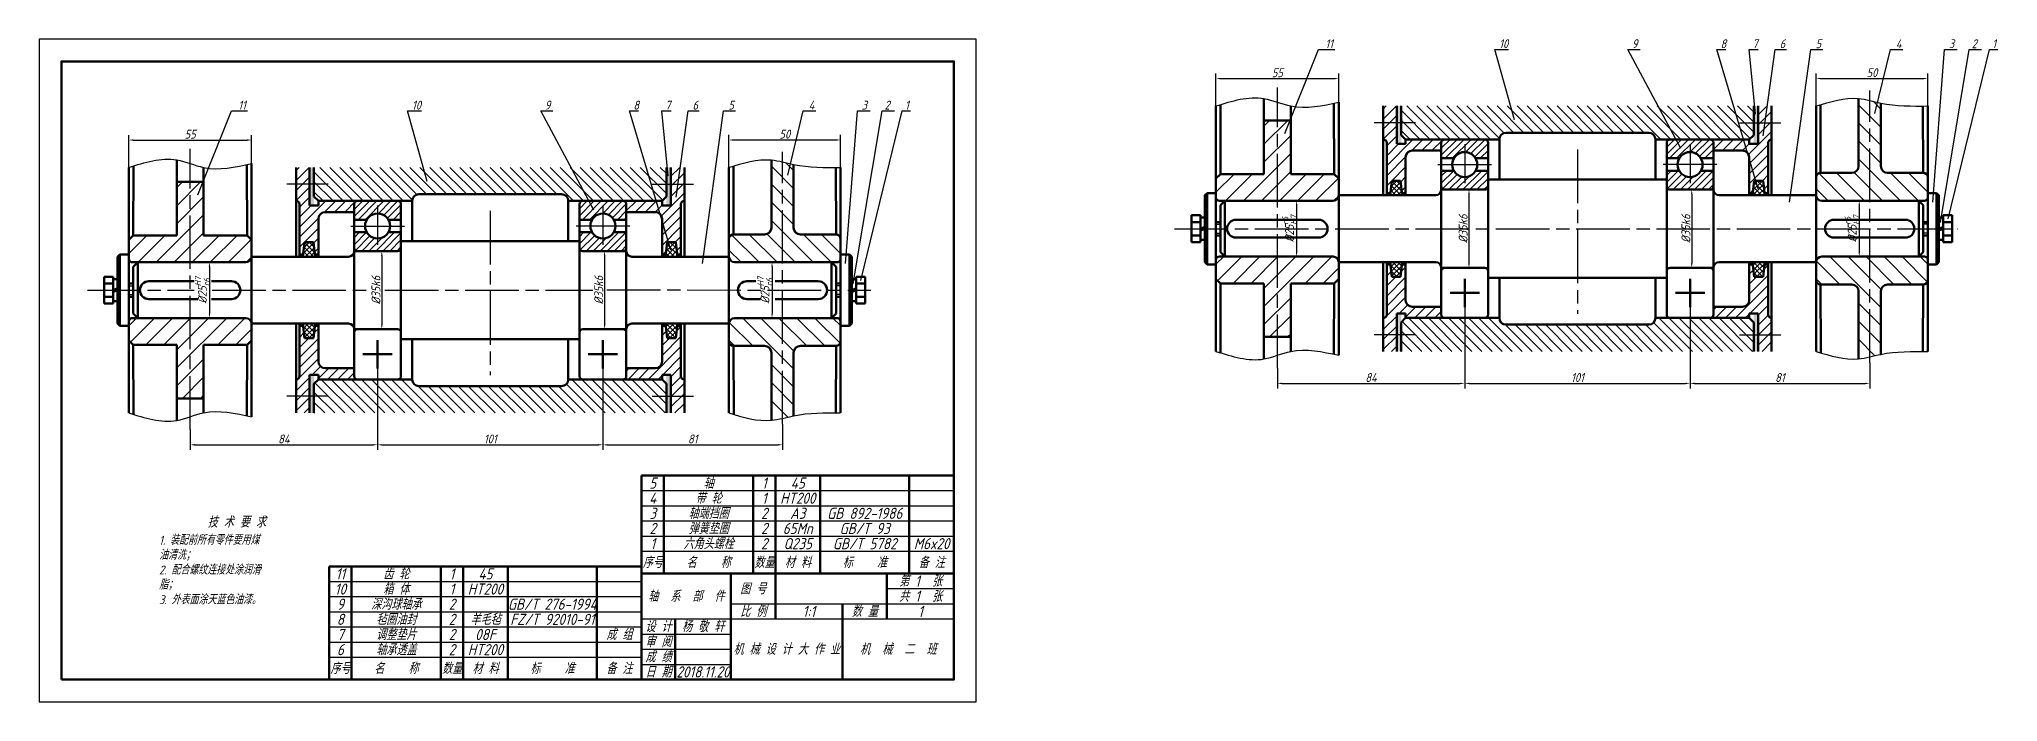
# Model space of a CAD drawing. Header units: millimetres. Extents: x 0 to 878, y 0 to 297.
import ezdxf

# ---------------------------------------------------------------- set-up
doc = ezdxf.new("R2010")
doc.units = ezdxf.units.MM
doc.linetypes.add('ACAD_ISO08W100', pattern=[36, 24, -3, 6, -3])
doc.layers.get('0').update_dxf_attribs({"lineweight": 25})
for name, color, linetype, lineweight in [('剖面线', 3, 'Continuous', 25), ('标注', 5, 'Continuous', 25), ('粗线', 7, 'Continuous', 50), ('细点画线', 1, 'ACAD_ISO08W100', 25)]:
    doc.layers.add(name, color=color, linetype=linetype, lineweight=lineweight)
doc.styles.add('GB', font='gbeitc.shx', dxfattribs={"height": 4, "bigfont": 'gbcbig.shx'})
doc.styles.add('表格', font='gbeitc.shx', dxfattribs={"height": 5, "bigfont": 'gbcbig.shx'})
doc.dimstyles.new('GB', dxfattribs={"dimtxt": 4, "dimasz": 2, "dimexe": 2.25, "dimexo": 0, "dimtad": 1, "dimdec": 0, "dimzin": 0, "dimdsep": 46, "dimtxsty": 'GB', "dimcen": 0.09, "dimadec": 0, "dimazin": 0, "dimtfac": 1, "dimtdec": 0, "dimtmove": 0, "dimatfit": 3, "dimfxl": 1, "dimtolj": 1, "dimtzin": 0, "dimarcsym": 0})
doc.dimstyles.new('GB$0', dxfattribs={"dimtxt": 4, "dimasz": 2, "dimexe": 2.25, "dimexo": 0, "dimtad": 1, "dimdec": 0, "dimzin": 0, "dimdsep": 46, "dimtxsty": 'GB', "dimcen": 0.09, "dimadec": 0, "dimazin": 0, "dimtfac": 1, "dimtdec": 0, "dimtmove": 0, "dimatfit": 3, "dimfxl": 1, "dimtolj": 1, "dimtzin": 0, "dimarcsym": 0})
pattern_1 = [(45, (-487.2824, -27.532), (-4.041115, 4.041115), [])]
pattern_2 = [(45, (-487.2824, -27.532), (-2.245064, 2.245064), [])]
pattern_3 = [(135, (-487.2824, -27.532), (-2.245064, -2.245064), [])]

msp = doc.modelspace()

# ---------------------------------------------------------------- texts
at = {"char_height": 4, "attachment_point": 7, "style": 'GB'}
for s, insert in [('\\A1;11', (576.49, 292.96)), ('\\A1;10', (654.37, 292.96)), ('\\A1;9', (713.9, 292.96)), ('\\A1;8', (753.61, 292.96)), ('\\A1;7', (767.87, 292.96)), ('\\A1;6', (780.11, 292.96)), ('\\A1;5', (796.19, 292.96)), ('\\A1;4', (832.18, 292.96)), ('\\A1;3', (855.94, 292.96)), ('\\A1;2', (866.17, 292.96)), ('\\A1;1', (875.36, 292.96)), ('\\A1;11', (89.21, 265.43)), ('\\A1;10', (167.09, 265.43)), ('\\A1;9', (226.62, 265.43)), ('\\A1;8', (266.32, 265.43)), ('\\A1;7', (280.59, 265.43)), ('\\A1;6', (292.82, 265.43)), ('\\A1;5', (308.9, 265.43)), ('\\A1;4', (344.9, 265.43)), ('\\A1;3', (368.66, 265.43)), ('\\A1;2', (378.89, 265.43)), ('\\A1;1', (388.08, 265.43))]:
    msp.add_mtext(s, dxfattribs=dict(at, insert=insert))
at = {"insert": (53.75, 83.11), "char_height": 4, "attachment_point": 1, "style": 'GB'}
msp.add_mtext_dynamic_manual_height_columns('          {\\H1.25x;技 术 要 求\\P\\H0.04x;\\P}1. 装配前所有零件要用煤油清洗；\\P2. 配合螺纹连接处涂润滑脂；\\P3. 外表面涂天蓝色油漆。', width=45.7763, gutter_width=20, heights=[0], dxfattribs=at)

# ---------------------------------------------------------------- blocks, each defined once
blk = doc.blocks.new('*T72')
at = {"color": 0, "linetype": 'ByBlock', "lineweight": -2, "transparency": 16777216}
for p, q in [((0, 0), (140, 0)), ((0, 0), (0, -47.51)), ((40, 0), (40, -47.51)), ((60, 0), (60, -20.36)), ((110, 0), (110, -20.36)), ((140, 0), (140, -47.51)), ((110, -6.79), (140, -6.79)), ((40, -13.57), (140, -13.57)), ((90, -13.57), (90, -47.51)), ((0, -20.36), (140, -20.36)), ((15, -20.36), (15, -47.51)), ((0, -27.15), (40, -27.15)), ((0, -33.93), (40, -33.93)), ((0, -40.72), (40, -40.72)), ((0, -47.51), (140, -47.51))]:
    blk.add_line(p, q, dxfattribs=at)
at = {"color": 0, "transparency": 16777216, "char_height": 5, "attachment_point": 5, "style": '表格'}
for s, insert, width in [('轴  系  部  件', (20, -10.18), 39.88), ('图 号', (50, -6.79), 19.88), ('共 1  张', (125, -10.18), 29.88), ('第 1  张', (125, -3.39), 29.88), ('比 例', (50, -16.97), 19.88), ('1:1', (75, -16.97), 29.88), ('数 量', (100, -16.97), 19.88), ('1', (125, -16.97), 29.88), ('设 计', (7.5, -23.75), 14.88), ('杨 敬 轩', (27.5, -23.75), 24.88), ('成 绩', (7.5, -37.33), 14.88), ('审 阅', (7.5, -30.54), 14.88), ('机 械 设 计 大 作 业', (65, -33.93), 49.88), ('机  械  二  班', (115, -33.93), 49.88), ('日 期', (7.5, -44.11), 14.88), ('2018.11.20', (27.5, -44.11), 24.88)]:
    blk.add_mtext(s, dxfattribs=dict(at, insert=insert, width=width))
blk = doc.blocks.new('*T73')
at = {"color": 0, "linetype": 'ByBlock', "lineweight": -2, "transparency": 16777216}
for p, q in [((0, 43.93), (140, 43.93)), ((0, 0), (0, 43.93)), ((10, 0), (10, 43.93)), ((50, 0), (50, 43.93)), ((60, 0), (60, 43.93)), ((80, 0), (80, 43.93)), ((120, 0), (120, 43.93)), ((140, 0), (140, 43.93)), ((0, 37.15), (140, 37.15)), ((0, 30.36), (140, 30.36)), ((0, 23.57), (140, 23.57)), ((0, 16.79), (140, 16.79)), ((0, 10), (140, 10)), ((0, 0), (140, 0))]:
    blk.add_line(p, q, dxfattribs=at)
at = {"color": 0, "transparency": 16777216, "char_height": 5, "attachment_point": 5, "style": '表格'}
for s, insert, width in [('5', (5, 40.54), 9.88), ('4', (5, 33.75), 9.88), ('带 轮', (30, 33.75), 39.88), ('轴', (30, 40.54), 39.88), ('1', (55, 40.54), 9.88), ('1', (55, 33.75), 9.88), ('HT200', (70, 33.75), 19.88), ('45', (70, 40.54), 19.88), ('3', (5, 26.97), 9.88), ('轴端挡圈', (30, 26.97), 39.88), ('2', (55, 26.97), 9.88), ('A3', (70, 26.97), 19.88), ('GB 892-1986', (100, 26.97), 39.88), ('2', (5, 20.18), 9.88), ('弹簧垫圈', (30, 20.18), 39.88), ('2', (55, 20.18), 9.88), ('65Mn', (70, 20.18), 19.88), ('GB/T 93', (100, 20.18), 39.88), ('1', (5, 13.39), 9.88), ('六角头螺栓', (30, 13.39), 39.88), ('2', (55, 13.39), 9.88), ('Q235', (70, 13.39), 19.88), ('GB/T 5782', (100, 13.39), 39.88), ('M6x20', (130, 13.39), 19.88), ('序号', (5, 5), 9.88), ('名    称', (30, 5), 39.88), ('数量', (55, 5), 9.88), ('材 料', (70, 5), 19.88), ('标    准', (100, 5), 39.88), ('备 注', (130, 5), 19.88)]:
    blk.add_mtext(s, dxfattribs=dict(at, insert=insert, width=width))
blk = doc.blocks.new('*D79')
at = {"layer": 'Defpoints', "color": 0, "transparency": 16777216}
for p in [(638.21, 229.55), (638.21, 194.55), (640.86, 194.55)]:
    blk.add_point(p, dxfattribs=at)
at = {"layer": '标注', "color": 0, "lineweight": -2, "transparency": 16777216}
for p, q in [((638.21, 229.55), (643.11, 229.55)), ((640.86, 227.55), (640.86, 196.55)), ((638.21, 194.55), (643.11, 194.55))]:
    blk.add_line(p, q, dxfattribs=at)
at = {"layer": '标注', "color": 0, "transparency": 16777216}
for points in [[(640.52, 227.55), (641.19, 227.55), (640.86, 229.55)], [(640.52, 196.55), (641.19, 196.55), (640.86, 194.55)]]:
    blk.add_solid(points, dxfattribs=at)
at = {"layer": '标注', "color": 0, "transparency": 16777216, "insert": (638.23, 212.05), "char_height": 4, "attachment_point": 5, "rotation": 90, "style": 'GB'}
blk.add_mtext('\\A1;%%C35k6', dxfattribs=at)
blk = doc.blocks.new('*D80')
at = {"layer": 'Defpoints', "color": 0, "transparency": 16777216}
for p in [(738.06, 229.55), (738.06, 194.55), (740.71, 194.55)]:
    blk.add_point(p, dxfattribs=at)
at = {"layer": '标注', "color": 0, "lineweight": -2, "transparency": 16777216}
for p, q in [((738.06, 229.55), (742.96, 229.55)), ((740.71, 227.55), (740.71, 196.55)), ((738.06, 194.55), (742.96, 194.55))]:
    blk.add_line(p, q, dxfattribs=at)
at = {"layer": '标注', "color": 0, "transparency": 16777216}
for points in [[(740.37, 227.55), (741.04, 227.55), (740.71, 229.55)], [(740.37, 196.55), (741.04, 196.55), (740.71, 194.55)]]:
    blk.add_solid(points, dxfattribs=at)
at = {"layer": '标注', "color": 0, "transparency": 16777216, "insert": (738.08, 212.05), "char_height": 4, "attachment_point": 5, "rotation": 90, "style": 'GB'}
blk.add_mtext('\\A1;%%C35k6', dxfattribs=at)
blk = doc.blocks.new('*D81')
at = {"layer": 'Defpoints', "color": 0, "transparency": 16777216}
for p in [(554.96, 224.55), (554.46, 199.55), (563.6, 199.55)]:
    blk.add_point(p, dxfattribs=at)
at = {"layer": '标注', "color": 0, "lineweight": -2, "transparency": 16777216}
for p, q in [((554.96, 224.55), (565.85, 224.55)), ((563.6, 222.55), (563.6, 201.55)), ((554.46, 199.55), (565.85, 199.55))]:
    blk.add_line(p, q, dxfattribs=at)
at = {"layer": '标注', "color": 0, "transparency": 16777216}
for points in [[(563.27, 222.55), (563.93, 222.55), (563.6, 224.55)], [(563.27, 201.55), (563.93, 201.55), (563.6, 199.55)]]:
    blk.add_solid(points, dxfattribs=at)
at = {"layer": '标注', "color": 0, "transparency": 16777216, "insert": (560.41, 212.05), "char_height": 4, "attachment_point": 5, "rotation": 90, "style": 'GB'}
blk.add_mtext('\\A1;%%C25{\\H0.7x;\\Sr6^ H7;}', dxfattribs=at)
blk = doc.blocks.new('*D82')
at = {"layer": 'Defpoints', "color": 0, "transparency": 16777216}
for p in [(813.31, 224.55), (812.81, 199.55), (815.77, 199.55)]:
    blk.add_point(p, dxfattribs=at)
at = {"layer": '标注', "color": 0, "lineweight": -2, "transparency": 16777216}
for p, q in [((813.31, 224.55), (818.02, 224.55)), ((815.77, 222.55), (815.77, 201.55)), ((812.81, 199.55), (818.02, 199.55))]:
    blk.add_line(p, q, dxfattribs=at)
at = {"layer": '标注', "color": 0, "transparency": 16777216}
for points in [[(815.44, 222.55), (816.11, 222.55), (815.77, 224.55)], [(815.44, 201.55), (816.11, 201.55), (815.77, 199.55)]]:
    blk.add_solid(points, dxfattribs=at)
at = {"layer": '标注', "color": 0, "transparency": 16777216, "insert": (812.58, 212.05), "char_height": 4, "attachment_point": 5, "rotation": 90, "style": 'GB'}
blk.add_mtext('\\A1;%%C25{\\H0.7x;\\Sr6^ H7;}', dxfattribs=at)
blk = doc.blocks.new('*D83')
at = {"layer": 'Defpoints', "color": 0, "transparency": 16777216}
for p in [(638.96, 176.94), (554.96, 149.56), (638.96, 142.72)]:
    blk.add_point(p, dxfattribs=at)
at = {"layer": '标注', "color": 0, "lineweight": -2, "transparency": 16777216}
for p, q in [((638.96, 176.94), (638.96, 140.47)), ((554.96, 149.56), (554.96, 140.47)), ((556.96, 142.72), (636.96, 142.72))]:
    blk.add_line(p, q, dxfattribs=at)
at = {"layer": '标注', "color": 0, "transparency": 16777216}
for points in [[(556.96, 143.05), (556.96, 142.39), (554.96, 142.72)], [(636.96, 143.05), (636.96, 142.39), (638.96, 142.72)]]:
    blk.add_solid(points, dxfattribs=at)
at = {"layer": '标注', "color": 0, "transparency": 16777216, "insert": (596.96, 145.35), "char_height": 4, "attachment_point": 5, "style": 'GB'}
blk.add_mtext('\\A1;84', dxfattribs=at)
blk = doc.blocks.new('*D84')
at = {"layer": 'Defpoints', "color": 0, "transparency": 16777216}
for p in [(638.96, 176.94), (739.96, 176.94), (739.96, 142.72)]:
    blk.add_point(p, dxfattribs=at)
at = {"layer": '标注', "color": 0, "lineweight": -2, "transparency": 16777216}
for p, q in [((638.96, 176.94), (638.96, 140.47)), ((739.96, 176.94), (739.96, 140.47)), ((640.96, 142.72), (737.96, 142.72))]:
    blk.add_line(p, q, dxfattribs=at)
at = {"layer": '标注', "color": 0, "transparency": 16777216}
for points in [[(640.96, 143.05), (640.96, 142.39), (638.96, 142.72)], [(737.96, 143.05), (737.96, 142.39), (739.96, 142.72)]]:
    blk.add_solid(points, dxfattribs=at)
at = {"layer": '标注', "color": 0, "transparency": 16777216, "insert": (689.46, 145.35), "char_height": 4, "attachment_point": 5, "style": 'GB'}
blk.add_mtext('\\A1;101', dxfattribs=at)
blk = doc.blocks.new('*D85')
at = {"layer": 'Defpoints', "color": 0, "transparency": 16777216}
for p in [(739.96, 176.94), (820.46, 151.95), (820.46, 142.72)]:
    blk.add_point(p, dxfattribs=at)
at = {"layer": '标注', "color": 0, "lineweight": -2, "transparency": 16777216}
for p, q in [((739.96, 176.94), (739.96, 140.47)), ((820.46, 151.95), (820.46, 140.47)), ((741.96, 142.72), (818.46, 142.72))]:
    blk.add_line(p, q, dxfattribs=at)
at = {"layer": '标注', "color": 0, "transparency": 16777216}
for points in [[(741.96, 143.05), (741.96, 142.39), (739.96, 142.72)], [(818.46, 143.05), (818.46, 142.39), (820.46, 142.72)]]:
    blk.add_solid(points, dxfattribs=at)
at = {"layer": '标注', "color": 0, "transparency": 16777216, "insert": (780.21, 145.35), "char_height": 4, "attachment_point": 5, "style": 'GB'}
blk.add_mtext('\\A1;81', dxfattribs=at)
blk = doc.blocks.new('*D86')
at = {"layer": 'Defpoints', "color": 0, "transparency": 16777216}
for p in [(582.46, 279.32), (527.46, 267.05), (582.46, 268.76)]:
    blk.add_point(p, dxfattribs=at)
at = {"layer": '标注', "color": 0, "lineweight": -2, "transparency": 16777216}
for p, q in [((527.46, 267.05), (527.46, 281.57)), ((582.46, 268.76), (582.46, 281.57)), ((529.46, 279.32), (580.46, 279.32))]:
    blk.add_line(p, q, dxfattribs=at)
at = {"layer": '标注', "color": 0, "transparency": 16777216}
for points in [[(529.46, 279.65), (529.46, 278.99), (527.46, 279.32)], [(580.46, 279.65), (580.46, 278.99), (582.46, 279.32)]]:
    blk.add_solid(points, dxfattribs=at)
at = {"layer": '标注', "color": 0, "transparency": 16777216, "insert": (554.96, 281.95), "char_height": 4, "attachment_point": 5, "style": 'GB'}
blk.add_mtext('\\A1;55', dxfattribs=at)
blk = doc.blocks.new('*D87')
at = {"layer": 'Defpoints', "color": 0, "transparency": 16777216}
for p in [(846.46, 279.35), (796.46, 267.05), (846.46, 267.05)]:
    blk.add_point(p, dxfattribs=at)
at = {"layer": '标注', "color": 0, "lineweight": -2, "transparency": 16777216}
for p, q in [((796.46, 267.05), (796.46, 281.6)), ((846.46, 267.05), (846.46, 281.6)), ((798.46, 279.35), (844.46, 279.35))]:
    blk.add_line(p, q, dxfattribs=at)
at = {"layer": '标注', "color": 0, "transparency": 16777216}
for points in [[(798.46, 279.69), (798.46, 279.02), (796.46, 279.35)], [(844.46, 279.69), (844.46, 279.02), (846.46, 279.35)]]:
    blk.add_solid(points, dxfattribs=at)
at = {"layer": '标注', "color": 0, "transparency": 16777216, "insert": (821.46, 281.98), "char_height": 4, "attachment_point": 5, "style": 'GB'}
blk.add_mtext('\\A1;50', dxfattribs=at)
blk = doc.blocks.new('*D91')
at = {"layer": 'Defpoints', "color": 0, "transparency": 16777216}
for p in [(150.92, 202.01), (150.92, 167.01), (153.57, 167.01)]:
    blk.add_point(p, dxfattribs=at)
at = {"layer": '标注', "color": 0, "lineweight": -2, "transparency": 16777216}
for p, q in [((150.92, 202.01), (155.82, 202.01)), ((153.57, 200.01), (153.57, 169.01)), ((150.92, 167.01), (155.82, 167.01))]:
    blk.add_line(p, q, dxfattribs=at)
at = {"layer": '标注', "color": 0, "transparency": 16777216}
for points in [[(153.24, 200.01), (153.91, 200.01), (153.57, 202.01)], [(153.24, 169.01), (153.91, 169.01), (153.57, 167.01)]]:
    blk.add_solid(points, dxfattribs=at)
at = {"layer": '标注', "color": 0, "transparency": 16777216, "insert": (150.95, 184.51), "char_height": 4, "attachment_point": 5, "rotation": 90, "style": 'GB'}
blk.add_mtext('\\A1;%%C35k6', dxfattribs=at)
blk = doc.blocks.new('*D89')
at = {"layer": 'Defpoints', "color": 0, "transparency": 16777216}
for p in [(250.77, 202.01), (250.77, 167.01), (253.42, 167.01)]:
    blk.add_point(p, dxfattribs=at)
at = {"layer": '标注', "color": 0, "lineweight": -2, "transparency": 16777216}
for p, q in [((250.77, 202.01), (255.67, 202.01)), ((253.42, 200.01), (253.42, 169.01)), ((250.77, 167.01), (255.67, 167.01))]:
    blk.add_line(p, q, dxfattribs=at)
at = {"layer": '标注', "color": 0, "transparency": 16777216}
for points in [[(253.09, 200.01), (253.76, 200.01), (253.42, 202.01)], [(253.09, 169.01), (253.76, 169.01), (253.42, 167.01)]]:
    blk.add_solid(points, dxfattribs=at)
at = {"layer": '标注', "color": 0, "transparency": 16777216, "insert": (250.8, 184.51), "char_height": 4, "attachment_point": 5, "rotation": 90, "style": 'GB'}
blk.add_mtext('\\A1;%%C35k6', dxfattribs=at)
blk = doc.blocks.new('*D92')
at = {"layer": 'Defpoints', "color": 0, "transparency": 16777216}
for p in [(67.67, 197.01), (67.17, 172.01), (76.32, 172.01)]:
    blk.add_point(p, dxfattribs=at)
at = {"layer": '标注', "color": 0, "lineweight": -2, "transparency": 16777216}
for p, q in [((67.67, 197.01), (78.57, 197.01)), ((76.32, 195.01), (76.32, 174.01)), ((67.17, 172.01), (78.57, 172.01))]:
    blk.add_line(p, q, dxfattribs=at)
at = {"layer": '标注', "color": 0, "transparency": 16777216}
for points in [[(75.98, 195.01), (76.65, 195.01), (76.32, 197.01)], [(75.98, 174.01), (76.65, 174.01), (76.32, 172.01)]]:
    blk.add_solid(points, dxfattribs=at)
at = {"layer": '标注', "color": 0, "transparency": 16777216, "insert": (73.13, 184.51), "char_height": 4, "attachment_point": 5, "rotation": 90, "style": 'GB'}
blk.add_mtext('\\A1;%%C25{\\H0.7x;\\SH7^ r6;}', dxfattribs=at)
blk = doc.blocks.new('*D90')
at = {"layer": 'Defpoints', "color": 0, "transparency": 16777216}
for p in [(326.03, 197.01), (325.53, 172.01), (328.49, 172.01)]:
    blk.add_point(p, dxfattribs=at)
at = {"layer": '标注', "color": 0, "lineweight": -2, "transparency": 16777216}
for p, q in [((326.03, 197.01), (330.74, 197.01)), ((328.49, 195.01), (328.49, 174.01)), ((325.53, 172.01), (330.74, 172.01))]:
    blk.add_line(p, q, dxfattribs=at)
at = {"layer": '标注', "color": 0, "transparency": 16777216}
for points in [[(328.16, 195.01), (328.82, 195.01), (328.49, 197.01)], [(328.16, 174.01), (328.82, 174.01), (328.49, 172.01)]]:
    blk.add_solid(points, dxfattribs=at)
at = {"layer": '标注', "color": 0, "transparency": 16777216, "insert": (325.3, 184.51), "char_height": 4, "attachment_point": 5, "rotation": 90, "style": 'GB'}
blk.add_mtext('\\A1;%%C25{\\H0.7x;\\SH7^ r6;}', dxfattribs=at)
blk = doc.blocks.new('*D93')
at = {"layer": 'Defpoints', "color": 0, "transparency": 16777216}
for p in [(151.67, 149.41), (67.67, 122.03), (151.67, 115.19)]:
    blk.add_point(p, dxfattribs=at)
at = {"layer": '标注', "color": 0, "lineweight": -2, "transparency": 16777216}
for p, q in [((151.67, 149.41), (151.67, 112.94)), ((67.67, 122.03), (67.67, 112.94)), ((69.67, 115.19), (149.67, 115.19))]:
    blk.add_line(p, q, dxfattribs=at)
at = {"layer": '标注', "color": 0, "transparency": 16777216}
for points in [[(69.67, 115.52), (69.67, 114.86), (67.67, 115.19)], [(149.67, 115.52), (149.67, 114.86), (151.67, 115.19)]]:
    blk.add_solid(points, dxfattribs=at)
at = {"layer": '标注', "color": 0, "transparency": 16777216, "insert": (109.67, 117.81), "char_height": 4, "attachment_point": 5, "style": 'GB'}
blk.add_mtext('\\A1;84', dxfattribs=at)
blk = doc.blocks.new('*D94')
at = {"layer": 'Defpoints', "color": 0, "transparency": 16777216}
for p in [(151.67, 149.41), (252.67, 149.41), (252.67, 115.19)]:
    blk.add_point(p, dxfattribs=at)
at = {"layer": '标注', "color": 0, "lineweight": -2, "transparency": 16777216}
for p, q in [((151.67, 149.41), (151.67, 112.94)), ((252.67, 149.41), (252.67, 112.94)), ((153.67, 115.19), (250.67, 115.19))]:
    blk.add_line(p, q, dxfattribs=at)
at = {"layer": '标注', "color": 0, "transparency": 16777216}
for points in [[(153.67, 115.52), (153.67, 114.86), (151.67, 115.19)], [(250.67, 115.52), (250.67, 114.86), (252.67, 115.19)]]:
    blk.add_solid(points, dxfattribs=at)
at = {"layer": '标注', "color": 0, "transparency": 16777216, "insert": (202.17, 117.81), "char_height": 4, "attachment_point": 5, "style": 'GB'}
blk.add_mtext('\\A1;101', dxfattribs=at)
blk = doc.blocks.new('*D95')
at = {"layer": 'Defpoints', "color": 0, "transparency": 16777216}
for p in [(252.67, 149.41), (333.17, 124.42), (333.17, 115.19)]:
    blk.add_point(p, dxfattribs=at)
at = {"layer": '标注', "color": 0, "lineweight": -2, "transparency": 16777216}
for p, q in [((252.67, 149.41), (252.67, 112.94)), ((333.17, 124.42), (333.17, 112.94)), ((254.67, 115.19), (331.17, 115.19))]:
    blk.add_line(p, q, dxfattribs=at)
at = {"layer": '标注', "color": 0, "transparency": 16777216}
for points in [[(254.67, 115.52), (254.67, 114.86), (252.67, 115.19)], [(331.17, 115.52), (331.17, 114.86), (333.17, 115.19)]]:
    blk.add_solid(points, dxfattribs=at)
at = {"layer": '标注', "color": 0, "transparency": 16777216, "insert": (292.92, 117.81), "char_height": 4, "attachment_point": 5, "style": 'GB'}
blk.add_mtext('\\A1;81', dxfattribs=at)
blk = doc.blocks.new('*D96')
at = {"layer": 'Defpoints', "color": 0, "transparency": 16777216}
for p in [(95.17, 251.79), (40.17, 239.51), (95.17, 241.22)]:
    blk.add_point(p, dxfattribs=at)
at = {"layer": '标注', "color": 0, "lineweight": -2, "transparency": 16777216}
for p, q in [((40.17, 239.51), (40.17, 254.04)), ((42.17, 251.79), (93.17, 251.79)), ((95.17, 241.22), (95.17, 254.04))]:
    blk.add_line(p, q, dxfattribs=at)
at = {"layer": '标注', "color": 0, "transparency": 16777216}
for points in [[(42.17, 252.12), (42.17, 251.46), (40.17, 251.79)], [(93.17, 252.12), (93.17, 251.46), (95.17, 251.79)]]:
    blk.add_solid(points, dxfattribs=at)
at = {"layer": '标注', "color": 0, "transparency": 16777216, "insert": (67.67, 254.41), "char_height": 4, "attachment_point": 5, "style": 'GB'}
blk.add_mtext('\\A1;55', dxfattribs=at)
blk = doc.blocks.new('*D97')
at = {"layer": 'Defpoints', "color": 0, "transparency": 16777216}
for p in [(359.17, 251.82), (309.17, 239.51), (359.17, 239.51)]:
    blk.add_point(p, dxfattribs=at)
at = {"layer": '标注', "color": 0, "lineweight": -2, "transparency": 16777216}
for p, q in [((309.17, 239.51), (309.17, 254.07)), ((311.17, 251.82), (357.17, 251.82)), ((359.17, 239.51), (359.17, 254.07))]:
    blk.add_line(p, q, dxfattribs=at)
at = {"layer": '标注', "color": 0, "transparency": 16777216}
for points in [[(311.17, 252.15), (311.17, 251.49), (309.17, 251.82)], [(357.17, 252.15), (357.17, 251.49), (359.17, 251.82)]]:
    blk.add_solid(points, dxfattribs=at)
at = {"layer": '标注', "color": 0, "transparency": 16777216, "insert": (334.17, 254.44), "char_height": 4, "attachment_point": 5, "style": 'GB'}
blk.add_mtext('\\A1;50', dxfattribs=at)
blk = doc.blocks.new('*T100')
at = {"color": 0, "linetype": 'ByBlock', "lineweight": -2, "transparency": 16777216}
for p, q in [((0, 50.72), (140, 50.72)), ((0, 0), (0, 50.72)), ((0, 43.93), (140, 43.93)), ((10, 0), (10, 50.72)), ((50, 0), (50, 50.72)), ((60, 0), (60, 50.72)), ((80, 0), (80, 50.72)), ((120, 0), (120, 50.72)), ((140, 0), (140, 50.72)), ((0, 37.15), (140, 37.15)), ((0, 30.36), (140, 30.36)), ((0, 23.57), (140, 23.57)), ((0, 16.79), (140, 16.79)), ((0, 10), (140, 10)), ((0, 0), (140, 0))]:
    blk.add_line(p, q, dxfattribs=at)
at = {"color": 0, "transparency": 16777216, "char_height": 5, "attachment_point": 5, "style": '表格'}
for s, insert, width in [('11', (5, 47.33), 9.88), ('齿 轮', (30, 47.33), 39.88), ('1', (55, 47.33), 9.88), ('45', (70, 47.33), 19.88), ('10', (5, 40.54), 9.88), ('9', (5, 33.75), 9.88), ('深沟球轴承', (30, 33.75), 39.88), ('箱 体', (30, 40.54), 39.88), ('2', (55, 33.75), 9.88), ('1', (55, 40.54), 9.88), ('HT200', (70, 40.54), 19.88), ('GB/T 276-1994', (100, 33.75), 39.88), ('8', (5, 26.97), 9.88), ('毡圈油封', (30, 26.97), 39.88), ('2', (55, 26.97), 9.88), ('羊毛毡', (70, 26.97), 19.88), ('FZ/T 92010-91', (100, 26.97), 39.88), ('7', (5, 20.18), 9.88), ('调整垫片', (30, 20.18), 39.88), ('2', (55, 20.18), 9.88), ('08F', (70, 20.18), 19.88), ('成 组', (130, 20.18), 19.88), ('6', (5, 13.39), 9.88), ('轴承透盖', (30, 13.39), 39.88), ('2', (55, 13.39), 9.88), ('HT200', (70, 13.39), 19.88), ('序号', (5, 5), 9.88), ('名    称', (30, 5), 39.88), ('数量', (55, 5), 9.88), ('材 料', (70, 5), 19.88), ('标    准', (100, 5), 39.88), ('备 注', (130, 5), 19.88)]:
    blk.add_mtext(s, dxfattribs=dict(at, insert=insert, width=width))

# ---------------------------------------------------------------- dimensions: what is measured, and where the dimension line sits
at = {"layer": '标注'}
for base, p1, p2, picture, middle in [((582.46, 279.32), (527.46, 267.05), (582.46, 268.76), '*D86', (554.96, 281.95)), ((846.46, 279.35), (796.46, 267.05), (846.46, 267.05), '*D87', (821.46, 281.98)), ((95.17, 251.79), (40.17, 239.51), (95.17, 241.22), '*D96', (67.67, 254.41)), ((359.17, 251.82), (309.17, 239.51), (359.17, 239.51), '*D97', (334.17, 254.44)), ((638.96, 142.72), (554.96, 149.56), (638.96, 176.94), '*D83', (596.96, 145.35)), ((739.96, 142.72), (638.96, 176.94), (739.96, 176.94), '*D84', (689.46, 145.35)), ((820.45606169, 142.72039343), (739.95606169, 176.94459487), (820.45606169, 151.94802402), '*D85', (780.20606169, 145.34539343)), ((151.67, 115.19), (67.67, 122.03), (151.67, 149.41), '*D93', (109.67, 117.81)), ((252.67, 115.19), (151.67, 149.41), (252.67, 149.41), '*D94', (202.17, 117.81)), ((333.1736623, 115.18849569), (252.6736623, 149.41269713), (333.1736623, 124.41612628), '*D95', (292.9236623, 117.81349569))]:
    dim = msp.add_linear_dim(base=base, p1=p1, p2=p2, dimstyle='GB$0', dxfattribs=at)
    dim.commit()
    dim.dimension.update_dxf_attribs({"geometry": picture, "text_midpoint": middle})
for base, p1, p2, text, picture, middle in [((640.86, 194.55), (638.21, 229.55), (638.21, 194.55), '%%C<>k6', '*D79', (638.23, 212.05)), ((740.71, 194.55), (738.06, 229.55), (738.06, 194.55), '%%C<>k6', '*D80', (738.08, 212.05)), ((563.6, 199.55), (554.96, 224.55), (554.46, 199.55), '%%C<>{\\H0.7x;\\Sr6^ H7;}', '*D81', (560.41, 212.05)), ((815.77, 199.55), (813.31, 224.55), (812.81, 199.55), '%%C<>{\\H0.7x;\\Sr6^ H7;}', '*D82', (812.58, 212.05)), ((153.57, 167.01), (150.92, 202.01), (150.92, 167.01), '%%C<>k6', '*D91', (150.95, 184.51)), ((253.42, 167.01), (250.77, 202.01), (250.77, 167.01), '%%C<>k6', '*D89', (250.8, 184.51)), ((76.32, 172.01), (67.67, 197.01), (67.17, 172.01), '%%C<>{\\H0.7x;\\SH7^ r6;}', '*D92', (73.13, 184.51)), ((328.49, 172.01), (326.03, 197.01), (325.53, 172.01), '%%C<>{\\H0.7x;\\SH7^ r6;}', '*D90', (325.3, 184.51))]:
    dim = msp.add_linear_dim(base=base, p1=p1, p2=p2, angle=90, text=text, dimstyle='GB$0', dxfattribs=at)
    dim.commit()
    dim.dimension.update_dxf_attribs({"geometry": picture, "text_midpoint": middle})

# ---------------------------------------------------------------- hatches: boundary and pattern name
at = {"layer": '剖面线'}
h = msp.add_hatch(dxfattribs=at)
h.set_pattern_fill('ANSI31', color=256)
h.paths.add_polyline_path([(615.46, 247.05), (628.46, 247.05), (628.46, 250.55, -0.414214), (629.96, 252.05), (612.46, 252.05), (612.46, 250.05), (608.46, 250.05), (608.46, 267.05), (602.46, 267.05), (602.46, 252.05, -0.414214), (603.96, 250.55), (603.96, 228.05), (605.57, 228.05), (606.21, 233.55), (610.21, 233.55), (610.84, 228.05), (612.46, 228.05), (612.46, 233.55), (612.46, 244.05, -0.414214)])
h = msp.add_hatch(dxfattribs=at)
h.set_pattern_fill('ANSI31', color=256)
h.paths.add_polyline_path([(612.46, 180.05), (612.46, 196.05), (610.84, 196.05), (610.21, 190.55), (606.21, 190.55), (605.57, 196.05), (603.96, 196.05), (603.96, 173.55, -0.414214), (602.46, 172.05), (602.46, 157.05), (608.46, 157.05), (608.46, 174.05), (612.46, 174.05), (612.46, 172.05), (629.96, 172.05, -0.414214), (628.46, 173.55), (628.46, 177.05), (615.46, 177.05, -0.414214)])
h.paths.add_polyline_path([(774.96, 196.05), (773.34, 196.05), (772.71, 190.55), (768.71, 190.55), (768.07, 196.05), (766.46, 196.05), (766.46, 180.05, -0.414214), (763.46, 177.05), (750.46, 177.05), (750.46, 173.55, -0.414214), (748.96, 172.05), (766.46, 172.05), (766.46, 174.05), (770.46, 174.05), (770.46, 157.05), (776.46, 157.05), (776.46, 172.05, -0.414214), (774.96, 173.55)])
h.paths.add_polyline_path([(774.96, 250.55, -0.414214), (776.46, 252.05), (776.46, 267.05), (770.46, 267.05), (770.46, 250.05), (766.46, 250.05), (766.46, 252.05), (748.96, 252.05, -0.414214), (750.46, 250.55), (750.46, 247.05), (763.46, 247.05, -0.414214), (766.46, 244.05), (766.46, 228.05), (768.07, 228.05), (768.71, 233.55), (772.71, 233.55), (773.34, 228.05), (774.96, 228.05)])
h = msp.add_hatch(color=256, dxfattribs=at)
h.dxf.hatch_style = 1
h.paths.add_polyline_path([(610.46, 267.05), (608.46, 267.05), (608.46, 250.05), (610.46, 250.05)])
h.paths.add_polyline_path([(770.46, 267.05), (768.46, 267.05), (768.46, 250.05), (770.46, 250.05)])
h.paths.add_polyline_path([(770.46, 174.05), (768.46, 174.05), (768.46, 157.05), (770.46, 157.05)])
h.paths.add_polyline_path([(610.46, 174.05), (608.46, 174.05), (608.46, 157.05), (610.46, 157.05)])
h = msp.add_hatch(dxfattribs=at)
h.set_pattern_fill('ANSI31', color=256, angle=90)
h.paths.add_polyline_path([(768.46, 267.05), (689.46, 267.05), (610.46, 267.05), (610.46, 254.05), (612.46, 252.05), (654.46, 252.05, -0.414214), (657.46, 255.05), (721.46, 255.05, -0.414214), (724.46, 252.05), (766.46, 252.05), (768.46, 254.05)])
h = msp.add_hatch(dxfattribs=at)
h.set_pattern_fill('ANSI31', color=256, scale=1.8, angle=90)
edge = h.paths.add_edge_path()
edge.add_arc((844.96, 198.05), 1.5, 0, 90)
edge.add_line((844.96, 199.55), (798.96, 199.55))
edge.add_arc((798.96, 197.05), 2.5, 90, 180)
edge.add_line((796.46, 197.05), (796.46, 189.05))
edge.add_arc((798.46, 189.05), 2, 180, 270)
edge.add_line((798.46, 187.05), (812.46, 187.05))
edge.add_arc((812.46, 184.05), 3, 0, 90, ccw=False)
edge.add_line((815.46, 184.05), (815.46, 153.7))
edge.add_spline(control_points=[(815.46, 153.7), (818.79, 154.02), (822.11, 155.05), (825.46, 155.73)], knot_values=[0, 0, 0, 0, 10.204605, 10.204605, 10.204605, 10.204605], degree=3, periodic=0)
edge.add_line((825.46, 155.73), (825.46, 184.05))
edge.add_arc((828.46, 184.05), 3, 90, 180, ccw=False)
edge.add_line((828.46, 187.05), (844.46, 187.05))
edge.add_arc((844.46, 189.05), 2, 270, 360)
edge.add_line((846.46, 189.05), (846.46, 198.05))
edge = h.paths.add_edge_path()
edge.add_arc((844.46, 235.05), 2, 0, 90)
edge.add_line((844.46, 237.05), (828.46, 237.05))
edge.add_arc((828.46, 240.05), 3, 180, 270, ccw=False)
edge.add_line((825.46, 240.05), (825.46, 268.36))
edge.add_spline(control_points=[(825.46, 268.36), (822.11, 269.04), (818.79, 270.08), (815.46, 270.39)], knot_values=[0, 0, 0, 0, 10.204605, 10.204605, 10.204605, 10.204605], degree=3, periodic=0)
edge.add_line((815.46, 270.39), (815.46, 240.05))
edge.add_arc((812.46, 240.05), 3, -90, 0, ccw=False)
edge.add_line((812.46, 237.05), (798.46, 237.05))
edge.add_arc((798.46, 235.05), 2, 90, 180)
edge.add_line((796.46, 235.05), (796.46, 227.05))
edge.add_arc((798.96, 227.05), 2.5, 180, 270)
edge.add_line((798.96, 224.55), (844.96, 224.55))
edge.add_arc((844.96, 226.05), 1.5, 270, 360)
edge.add_line((846.46, 226.05), (846.46, 235.05))
h = msp.add_hatch(dxfattribs=at)
h.set_pattern_fill('ANSI31', color=256, scale=1.8)
h.paths.add_polyline_path([(582.46, 236.55), (560.96, 236.55), (560.96, 260.55), (548.96, 260.55), (548.96, 236.55), (527.46, 236.55), (527.46, 224.55), (579.96, 224.55, 0.414214), (582.46, 227.05)])
h = msp.add_hatch(dxfattribs=at)
h.set_pattern_fill('ANSI31', color=256, scale=0.7)
h.paths.add_polyline_path([(649.46, 250.55, 0.414214), (647.96, 252.05), (629.96, 252.05, 0.414214), (628.46, 250.55), (628.46, 247.05), (628.46, 243.61), (634.08, 243.61, -0.57735), (643.83, 243.61), (649.46, 243.61)])
h.paths.add_polyline_path([(649.46, 234.05), (649.46, 237.98), (643.83, 237.98, -0.57735), (634.08, 237.98), (628.46, 237.98), (628.46, 231.05, 0.414214), (629.96, 229.55), (647.96, 229.55, 0.414214), (649.46, 231.05)])
h.paths.add_polyline_path([(750.46, 250.55, 0.414214), (748.96, 252.05), (730.96, 252.05, 0.414214), (729.46, 250.55), (729.46, 243.61), (735.08, 243.61, -0.57735), (744.83, 243.61), (750.46, 243.61)])
h.paths.add_polyline_path([(750.46, 237.98), (744.83, 237.98, -0.57735), (735.08, 237.98), (729.46, 237.98), (729.46, 231.05, 0.414214), (730.96, 229.55), (748.96, 229.55, 0.414214), (750.46, 231.05)])
h = msp.add_hatch(dxfattribs=at)
h.set_pattern_fill('ANSI31', color=256)
h.set_pattern_definition(pattern_2)
h.paths.add_polyline_path([(128.17, 219.51), (141.17, 219.51), (141.17, 223.01, -0.414214), (142.67, 224.51), (125.17, 224.51), (125.17, 222.51), (121.17, 222.51), (121.17, 239.51), (115.17, 239.51), (115.17, 224.51, -0.414214), (116.67, 223.01), (116.67, 200.51), (118.29, 200.51), (118.92, 206.01), (122.92, 206.01), (123.56, 200.51), (125.17, 200.51), (125.17, 206.01), (125.17, 216.51, -0.414214)])
h = msp.add_hatch(dxfattribs=at)
h.set_pattern_fill('ANSI31', color=256)
h.set_pattern_definition(pattern_2)
h.paths.add_polyline_path([(125.17, 152.51), (125.17, 168.51), (123.56, 168.51), (122.92, 163.01), (118.92, 163.01), (118.29, 168.51), (116.67, 168.51), (116.67, 146.01, -0.414214), (115.17, 144.51), (115.17, 129.51), (121.17, 129.51), (121.17, 146.51), (125.17, 146.51), (125.17, 144.51), (142.67, 144.51, -0.414214), (141.17, 146.01), (141.17, 149.51), (128.17, 149.51, -0.414214)])
h.paths.add_polyline_path([(287.67, 168.51), (286.06, 168.51), (285.42, 163.01), (281.42, 163.01), (280.79, 168.51), (279.17, 168.51), (279.17, 152.51, -0.414214), (276.17, 149.51), (263.17, 149.51), (263.17, 146.01, -0.414214), (261.67, 144.51), (279.17, 144.51), (279.17, 146.51), (283.17, 146.51), (283.17, 129.51), (289.17, 129.51), (289.17, 144.51, -0.414214), (287.67, 146.01)])
h.paths.add_polyline_path([(287.67, 223.01, -0.414214), (289.17, 224.51), (289.17, 239.51), (283.17, 239.51), (283.17, 222.51), (279.17, 222.51), (279.17, 224.51), (261.67, 224.51, -0.414214), (263.17, 223.01), (263.17, 219.51), (276.17, 219.51, -0.414214), (279.17, 216.51), (279.17, 200.51), (280.79, 200.51), (281.42, 206.01), (285.42, 206.01), (286.06, 200.51), (287.67, 200.51)])
h = msp.add_hatch(color=256, dxfattribs=at)
h.dxf.hatch_style = 1
h.paths.add_polyline_path([(123.17, 239.51), (121.17, 239.51), (121.17, 222.51), (123.17, 222.51)])
h.paths.add_polyline_path([(283.17, 239.51), (281.17, 239.51), (281.17, 222.51), (283.17, 222.51)])
h.paths.add_polyline_path([(283.17, 146.51), (281.17, 146.51), (281.17, 129.51), (283.17, 129.51)])
h.paths.add_polyline_path([(123.17, 146.51), (121.17, 146.51), (121.17, 129.51), (123.17, 129.51)])
h = msp.add_hatch(dxfattribs=at)
h.set_pattern_fill('ANSI31', color=256, angle=90)
h.set_pattern_definition(pattern_3)
h.paths.add_polyline_path([(281.17, 239.51), (202.17, 239.51), (123.17, 239.51), (123.17, 226.51), (125.17, 224.51), (167.17, 224.51, -0.414214), (170.17, 227.51), (234.17, 227.51, -0.414214), (237.17, 224.51), (279.17, 224.51), (281.17, 226.51)])
h = msp.add_hatch(dxfattribs=at)
h.set_pattern_fill('ANSI31', color=256, scale=1.8, angle=90)
h.set_pattern_definition([(135, (-487.2824, -27.532), (-4.041115, -4.041115), [])])
edge = h.paths.add_edge_path()
edge.add_arc((357.67, 170.51), 1.5, 0, 90)
edge.add_line((357.67, 172.01), (311.67, 172.01))
edge.add_arc((311.67, 169.51), 2.5, 90, 180)
edge.add_line((309.17, 169.51), (309.17, 161.51))
edge.add_arc((311.17, 161.51), 2, 180, 270)
edge.add_line((311.17, 159.51), (325.17, 159.51))
edge.add_arc((325.17, 156.51), 3, 0, 90, ccw=False)
edge.add_line((328.17, 156.51), (328.17, 126.17))
edge.add_spline(control_points=[(328.17, 126.17), (331.51, 126.48), (334.82, 127.52), (338.17, 128.2)], knot_values=[0, 0, 0, 0, 10.204605, 10.204605, 10.204605, 10.204605], degree=3, periodic=0)
edge.add_line((338.17, 128.2), (338.17, 156.51))
edge.add_arc((341.17, 156.51), 3, 90, 180, ccw=False)
edge.add_line((341.17, 159.51), (357.17, 159.51))
edge.add_arc((357.17, 161.51), 2, 270, 360)
edge.add_line((359.17, 161.51), (359.17, 170.51))
edge = h.paths.add_edge_path()
edge.add_arc((357.17, 207.51), 2, 0, 90)
edge.add_line((357.17, 209.51), (341.17, 209.51))
edge.add_arc((341.17, 212.51), 3, 180, 270, ccw=False)
edge.add_line((338.17, 212.51), (338.17, 240.82))
edge.add_spline(control_points=[(338.17, 240.82), (334.82, 241.51), (331.51, 242.54), (328.17, 242.86)], knot_values=[0, 0, 0, 0, 10.204605, 10.204605, 10.204605, 10.204605], degree=3, periodic=0)
edge.add_line((328.17, 242.86), (328.17, 212.51))
edge.add_arc((325.17, 212.51), 3, -90, 0, ccw=False)
edge.add_line((325.17, 209.51), (311.17, 209.51))
edge.add_arc((311.17, 207.51), 2, 90, 180)
edge.add_line((309.17, 207.51), (309.17, 199.51))
edge.add_arc((311.67, 199.51), 2.5, 180, 270)
edge.add_line((311.67, 197.01), (357.67, 197.01))
edge.add_arc((357.67, 198.51), 1.5, 270, 360)
edge.add_line((359.17, 198.51), (359.17, 207.51))
h = msp.add_hatch(dxfattribs=at)
h.set_pattern_fill('ANSI31', color=256, scale=1.8)
h.set_pattern_definition(pattern_1)
h.paths.add_polyline_path([(95.17, 209.01), (73.67, 209.01), (73.67, 233.01), (61.67, 233.01), (61.67, 209.01), (40.17, 209.01), (40.17, 197.01), (92.67, 197.01, 0.414214), (95.17, 199.51)])
h = msp.add_hatch(dxfattribs=at)
h.set_pattern_fill('ANSI37', color=256, scale=0.5)
h.paths.add_polyline_path([(610.21, 233.55), (606.21, 233.55), (605.46, 227.05), (610.96, 227.05)])
h.paths.add_polyline_path([(610.96, 197.05), (605.46, 197.05), (606.21, 190.55), (610.21, 190.55)])
h.paths.add_polyline_path([(772.71, 233.55), (768.71, 233.55), (767.96, 227.05), (773.46, 227.05)])
h.paths.add_polyline_path([(773.46, 197.05), (767.96, 197.05), (768.71, 190.55), (772.71, 190.55)])
h = msp.add_hatch(dxfattribs=at)
h.set_pattern_fill('ANSI31', color=256, scale=0.7)
h.set_pattern_definition([(45, (-487.2824, -27.532), (-1.571545, 1.571545), [])])
h.paths.add_polyline_path([(162.17, 223.01, 0.414214), (160.67, 224.51), (142.67, 224.51, 0.414214), (141.17, 223.01), (141.17, 219.51), (141.17, 216.08), (146.8, 216.08, -0.57735), (156.55, 216.08), (162.17, 216.08)])
h.paths.add_polyline_path([(162.17, 206.51), (162.17, 210.45), (156.55, 210.45, -0.57735), (146.8, 210.45), (141.17, 210.45), (141.17, 203.51, 0.414214), (142.67, 202.01), (160.67, 202.01, 0.414214), (162.17, 203.51)])
h.paths.add_polyline_path([(263.17, 223.01, 0.414214), (261.67, 224.51), (243.67, 224.51, 0.414214), (242.17, 223.01), (242.17, 216.08), (247.8, 216.08, -0.57735), (257.55, 216.08), (263.17, 216.08)])
h.paths.add_polyline_path([(263.17, 210.45), (257.55, 210.45, -0.57735), (247.8, 210.45), (242.17, 210.45), (242.17, 203.51, 0.414214), (243.67, 202.01), (261.67, 202.01, 0.414214), (263.17, 203.51)])
h = msp.add_hatch(dxfattribs=at)
h.set_pattern_fill('ANSI37', color=256, scale=0.5)
h.set_pattern_definition([(45, (-487.2824, -27.5319), (-1.122532, 1.122532), []), (135, (-487.2824, -27.5319), (-1.122532, -1.122532), [])])
h.paths.add_polyline_path([(122.92, 206.01), (118.92, 206.01), (118.17, 199.51), (123.67, 199.51)])
h.paths.add_polyline_path([(123.67, 169.51), (118.17, 169.51), (118.92, 163.01), (122.92, 163.01)])
h.paths.add_polyline_path([(285.42, 206.01), (281.42, 206.01), (280.67, 199.51), (286.17, 199.51)])
h.paths.add_polyline_path([(286.17, 169.51), (280.67, 169.51), (281.42, 163.01), (285.42, 163.01)])
h = msp.add_hatch(dxfattribs=at)
h.set_pattern_fill('ANSI31', color=256, scale=1.8)
h.paths.add_polyline_path([(548.96, 187.55), (548.96, 163.55), (560.96, 163.55), (560.96, 187.55), (582.46, 187.55), (582.46, 197.05, 0.414214), (579.96, 199.55), (527.46, 199.55), (527.46, 187.55)])
h = msp.add_hatch(dxfattribs=at)
h.set_pattern_fill('ANSI31', color=256, scale=1.8)
h.set_pattern_definition(pattern_1)
h.paths.add_polyline_path([(61.67, 160.01), (61.67, 136.01), (73.67, 136.01), (73.67, 160.01), (95.17, 160.01), (95.17, 169.51, 0.414214), (92.67, 172.01), (40.17, 172.01), (40.17, 160.01)])
h = msp.add_hatch(dxfattribs=at)
h.set_pattern_fill('ANSI31', color=256, angle=90)
h.paths.add_polyline_path([(768.46, 170.05), (766.46, 172.05), (724.46, 172.05, -0.414214), (721.46, 169.05), (657.46, 169.05, -0.414214), (654.46, 172.05), (612.46, 172.05), (610.46, 170.05), (610.46, 157.05), (689.46, 157.05), (768.46, 157.05)])
h = msp.add_hatch(dxfattribs=at)
h.set_pattern_fill('ANSI31', color=256, angle=90)
h.set_pattern_definition(pattern_3)
h.paths.add_polyline_path([(281.17, 142.51), (279.17, 144.51), (237.17, 144.51, -0.414214), (234.17, 141.51), (170.17, 141.51, -0.414214), (167.17, 144.51), (125.17, 144.51), (123.17, 142.51), (123.17, 129.51), (202.17, 129.51), (281.17, 129.51)])

# ---------------------------------------------------------------- linework, layer by layer
for p, q in [((527.46, 214.05), (529.46, 214.05)), ((846.46, 214.05), (844.46, 214.05)), ((527.46, 210.05), (529.46, 210.05)), ((846.46, 210.05), (844.46, 210.05)), ((40.17, 186.51), (42.17, 186.51)), ((359.17, 186.51), (357.17, 186.51)), ((40.17, 182.51), (42.17, 182.51)), ((359.17, 182.51), (357.17, 182.51))]:
    msp.add_line(p, q)
msp.add_lwpolyline([(0, 0), (420, 0), (420, 297), (0, 297)], close=True)
for points in [[(527.46, 267.05), (548.96, 270.41), (560.96, 267.05), (582.46, 268.76)], [(796.46, 267.05), (815.46, 270.39), (825.46, 268.36), (846.46, 267.05)], [(40.17, 239.51), (61.67, 242.88), (73.67, 239.51), (95.17, 241.22)], [(309.17, 239.51), (328.17, 242.86), (338.17, 240.82), (359.17, 239.51)], [(527.46, 157.05), (548.96, 153.68), (560.96, 157.05), (582.46, 155.33)], [(796.46, 157.05), (815.46, 153.7), (825.46, 155.73), (846.46, 157.05)], [(40.17, 129.51), (61.67, 126.15), (73.67, 129.51), (95.17, 127.8)], [(309.17, 129.51), (328.17, 126.17), (338.17, 128.2), (359.17, 129.51)]]:
    msp.add_spline(points, degree=3)
at = {"layer": '粗线'}
for p, q in [((527.46, 226.05), (527.46, 267.05)), ((529.46, 236.55), (529.49, 267.69)), ((548.96, 236.55), (548.96, 270.41)), ((560.96, 236.55), (560.96, 267.05)), ((580.46, 236.55), (580.33, 268.3)), ((582.46, 227.05), (582.46, 268.76)), ((602.46, 227.05), (602.46, 267.05)), ((608.46, 250.05), (608.46, 267.05)), ((610.46, 254.05), (610.46, 267.05)), ((768.46, 254.05), (768.46, 267.05)), ((770.46, 250.05), (770.46, 267.05)), ((776.46, 227.05), (776.46, 267.05)), ((796.46, 235.05), (796.46, 267.05)), ((798.46, 237.05), (798.46, 267.66)), ((815.46, 240.05), (815.46, 270.39)), ((825.46, 240.05), (825.46, 268.36)), ((844.46, 237.05), (844.3, 267.03)), ((846.46, 267.05), (846.46, 235.05)), ((560.96, 260.55), (548.96, 260.55)), ((560.96, 236.55), (560.96, 260.55)), ((657.46, 255.05), (721.46, 255.05)), ((768.46, 254.05), (768.46, 263.27)), ((602.46, 252.05), (602.46, 252.05)), ((603.96, 250.55), (603.96, 227.05)), ((612.46, 250.05), (608.46, 250.05)), ((612.46, 252.05), (610.46, 254.05)), ((654.46, 252.05), (612.46, 252.05)), ((612.46, 252.05), (612.46, 250.05)), ((628.46, 247.05), (615.46, 247.05)), ((628.46, 250.55), (628.46, 231.05)), ((628.46, 250.55), (628.46, 247.05)), ((647.96, 252.05), (629.96, 252.05)), ((649.46, 231.05), (649.46, 250.55)), ((654.46, 234.05), (654.46, 252.05)), ((724.46, 252.05), (766.46, 252.05)), ((724.46, 252.05), (724.46, 234.05)), ((724.46, 252.05), (766.46, 252.05)), ((729.46, 231.05), (729.46, 250.55)), ((730.96, 252.05), (748.96, 252.05)), ((750.46, 250.55), (750.46, 229.55)), ((750.46, 247.05), (763.46, 247.05)), ((766.46, 252.05), (768.46, 254.05)), ((766.46, 252.05), (768.46, 254.05)), ((766.46, 252.05), (766.46, 250.05)), ((766.46, 250.05), (770.46, 250.05)), ((774.96, 250.55), (774.96, 227.05)), ((776.46, 252.05), (776.46, 252.05)), ((40.17, 198.51), (40.17, 239.51)), ((42.17, 209.01), (42.21, 240.15)), ((61.67, 209.01), (61.67, 242.88)), ((73.67, 209.01), (73.67, 239.51)), ((93.17, 209.01), (93.05, 240.77)), ((95.17, 199.51), (95.17, 241.22)), ((115.17, 199.51), (115.17, 239.51)), ((121.17, 222.51), (121.17, 239.51)), ((123.17, 226.51), (123.17, 239.51)), ((281.17, 226.51), (281.17, 239.51)), ((283.17, 222.51), (283.17, 239.51)), ((289.17, 199.51), (289.17, 239.51)), ((309.17, 207.51), (309.17, 239.51)), ((311.17, 209.51), (311.17, 240.13)), ((328.17, 212.51), (328.17, 242.86)), ((338.17, 212.51), (338.17, 240.82)), ((357.17, 209.51), (357.02, 239.5)), ((359.17, 239.51), (359.17, 207.51)), ((612.46, 244.05), (612.46, 227.05)), ((628.46, 243.61), (634.08, 243.61)), ((628.46, 237.98), (634.08, 237.98)), ((643.83, 243.61), (649.46, 243.61)), ((643.83, 237.98), (649.46, 237.98)), ((735.08, 243.61), (729.46, 243.61)), ((735.08, 237.98), (729.46, 237.98)), ((750.46, 243.61), (744.83, 243.61)), ((750.46, 237.98), (744.83, 237.98)), ((766.46, 244.05), (766.46, 227.05)), ((798.46, 237.05), (812.46, 237.05)), ((828.46, 237.05), (844.46, 237.05)), ((73.67, 233.01), (61.67, 233.01)), ((73.67, 209.01), (73.67, 233.01)), ((281.17, 226.51), (281.17, 235.74)), ((527.46, 236.55), (527.51, 236.55)), ((529.46, 236.55), (527.46, 234.62)), ((529.46, 236.55), (548.96, 236.55)), ((560.96, 236.55), (580.46, 236.55)), ((580.46, 236.55), (582.46, 234.55)), ((606.21, 233.55), (605.46, 227.05)), ((610.21, 233.55), (606.21, 233.55)), ((610.21, 233.55), (610.96, 227.05)), ((612.46, 227.05), (612.46, 233.55)), ((628.46, 231.05), (628.46, 212.05)), ((628.46, 229.55), (628.46, 229.55)), ((628.46, 229.55), (647.96, 229.55)), ((649.46, 234.05), (649.46, 234.05)), ((649.46, 234.05), (689.46, 234.05)), ((649.46, 234.05), (649.46, 190.05)), ((729.46, 234.05), (689.46, 234.05)), ((729.46, 234.05), (729.46, 234.05)), ((729.46, 234.05), (729.46, 212.05)), ((729.46, 234.05), (729.46, 234.05)), ((750.46, 229.55), (730.96, 229.55)), ((750.46, 229.55), (733.96, 229.55)), ((750.46, 229.55), (750.46, 229.55)), ((750.46, 229.55), (750.46, 212.05)), ((750.46, 229.55), (750.46, 229.55)), ((768.71, 233.55), (767.96, 227.05)), ((768.71, 233.55), (772.71, 233.55)), ((772.71, 233.55), (773.46, 227.05)), ((796.46, 227.05), (796.46, 235.05)), ((846.46, 226.05), (846.46, 235.05)), ((115.17, 224.51), (115.17, 224.51)), ((116.67, 223.01), (116.67, 199.51)), ((125.17, 222.51), (121.17, 222.51)), ((125.17, 224.51), (123.17, 226.51)), ((167.17, 224.51), (125.17, 224.51)), ((125.17, 224.51), (125.17, 222.51)), ((141.17, 219.51), (128.17, 219.51)), ((141.17, 223.01), (141.17, 203.51)), ((141.17, 223.01), (141.17, 219.51)), ((160.67, 224.51), (142.67, 224.51)), ((162.17, 203.51), (162.17, 223.01)), ((167.17, 206.51), (167.17, 224.51)), ((170.17, 227.51), (234.17, 227.51)), ((237.17, 224.51), (279.17, 224.51)), ((237.17, 224.51), (237.17, 206.51)), ((237.17, 224.51), (279.17, 224.51)), ((242.17, 203.51), (242.17, 223.01)), ((243.67, 224.51), (261.67, 224.51)), ((263.17, 223.01), (263.17, 202.01)), ((263.17, 219.51), (276.17, 219.51)), ((279.17, 224.51), (281.17, 226.51)), ((279.17, 224.51), (281.17, 226.51)), ((279.17, 224.51), (279.17, 222.51)), ((279.17, 222.51), (283.17, 222.51)), ((287.67, 223.01), (287.67, 199.51)), ((289.17, 224.51), (289.17, 224.51)), ((523.46, 228.05), (522.46, 227.05)), ((522.46, 227.05), (522.46, 197.05)), ((527.46, 228.05), (523.46, 228.05)), ((523.46, 228.05), (523.46, 196.05)), ((527.46, 226.05), (527.46, 198.05)), ((579.96, 224.55), (528.96, 224.55)), ((531.46, 224.55), (529.46, 222.55)), ((529.46, 212.05), (529.46, 222.55)), ((531.46, 224.55), (579.96, 224.55)), ((531.46, 224.55), (531.46, 199.55)), ((582.46, 227.05), (582.46, 227.05)), ((582.46, 227.05), (625.96, 227.05)), ((582.46, 227.05), (582.46, 212.05)), ((603.96, 227.05), (603.96, 228.05)), ((603.96, 228.05), (605.57, 228.05)), ((610.84, 228.05), (612.46, 228.05)), ((796.46, 227.05), (752.96, 227.05)), ((768.07, 228.05), (766.46, 228.05)), ((774.96, 228.05), (773.34, 228.05)), ((796.46, 227.05), (796.46, 227.05)), ((796.46, 227.05), (796.46, 212.05)), ((844.96, 224.55), (798.96, 224.55)), ((842.46, 224.55), (842.46, 199.55)), ((842.46, 224.55), (844.46, 222.55)), ((844.46, 222.55), (844.46, 201.55)), ((844.46, 212.05), (844.46, 222.55)), ((850.46, 228.05), (846.46, 228.05)), ((846.46, 226.05), (846.46, 198.05)), ((846.46, 198.05), (846.46, 226.05)), ((851.46, 227.05), (850.46, 228.05)), ((850.46, 196.05), (850.46, 228.05)), ((851.46, 197.05), (851.46, 227.05)), ((125.17, 216.51), (125.17, 199.51)), ((141.17, 216.08), (146.8, 216.08)), ((156.55, 216.08), (162.17, 216.08)), ((247.8, 216.08), (242.17, 216.08)), ((263.17, 216.08), (257.55, 216.08)), ((279.17, 216.51), (279.17, 199.51)), ((516.46, 206.05), (516.46, 218.05)), ((516.46, 218.05), (520.46, 218.05)), ((516.46, 215.05), (520.46, 215.05)), ((520.46, 218.05), (520.46, 206.05)), ((520.46, 217.05), (522.46, 217.05)), ((520.46, 212.05), (522.46, 212.87)), ((522.46, 212.05), (520.46, 211.22)), ((527.46, 215.05), (529.46, 215.05)), ((529.46, 212.05), (529.46, 201.55)), ((536.46, 216.05), (573.46, 216.05)), ((582.46, 197.05), (582.46, 212.05)), ((628.46, 194.55), (628.46, 212.05)), ((729.46, 190.05), (729.46, 212.05)), ((750.46, 194.55), (750.46, 212.05)), ((796.46, 197.05), (796.46, 212.05)), ((804.46, 216.05), (836.46, 216.05)), ((846.46, 215.05), (844.46, 215.05)), ((844.46, 212.05), (844.46, 201.55)), ((853.46, 217.05), (851.46, 217.05)), ((851.46, 212.05), (853.46, 212.87)), ((853.46, 212.05), (851.46, 211.22)), ((853.46, 218.05), (857.46, 218.05)), ((853.46, 206.05), (853.46, 218.05)), ((857.46, 215.05), (853.46, 215.05)), ((857.46, 218.05), (857.46, 206.05)), ((40.17, 209.01), (40.22, 209.01)), ((42.17, 209.01), (40.17, 207.09)), ((42.17, 209.01), (61.67, 209.01)), ((73.67, 209.01), (93.17, 209.01)), ((93.17, 209.01), (95.17, 207.01)), ((118.92, 206.01), (118.17, 199.51)), ((122.92, 206.01), (118.92, 206.01)), ((122.92, 206.01), (123.67, 199.51)), ((125.17, 199.51), (125.17, 206.01)), ((141.17, 210.45), (146.8, 210.45)), ((141.17, 203.51), (141.17, 184.51)), ((141.17, 202.01), (141.17, 202.01)), ((141.17, 202.01), (160.67, 202.01)), ((156.55, 210.45), (162.17, 210.45)), ((162.17, 206.51), (162.17, 206.51)), ((162.17, 206.51), (202.17, 206.51)), ((162.17, 206.51), (162.17, 162.51)), ((242.17, 206.51), (202.17, 206.51)), ((247.8, 210.45), (242.17, 210.45)), ((242.17, 206.51), (242.17, 206.51)), ((242.17, 206.51), (242.17, 184.51)), ((242.17, 206.51), (242.17, 206.51)), ((263.17, 202.01), (243.67, 202.01)), ((263.17, 202.01), (246.67, 202.01)), ((263.17, 210.45), (257.55, 210.45)), ((263.17, 202.01), (263.17, 202.01)), ((263.17, 202.01), (263.17, 184.51)), ((263.17, 202.01), (263.17, 202.01)), ((281.42, 206.01), (280.67, 199.51)), ((281.42, 206.01), (285.42, 206.01)), ((285.42, 206.01), (286.17, 199.51)), ((309.17, 199.51), (309.17, 207.51)), ((311.17, 209.51), (325.17, 209.51)), ((341.17, 209.51), (357.17, 209.51)), ((359.17, 198.51), (359.17, 207.51)), ((516.46, 209.05), (520.46, 209.05)), ((520.46, 206.05), (516.46, 206.05)), ((520.46, 207.05), (522.46, 207.05)), ((527.46, 209.05), (529.46, 209.05)), ((536.46, 208.05), (573.46, 208.05)), ((804.46, 208.05), (836.46, 208.05)), ((846.46, 209.05), (844.46, 209.05)), ((853.46, 207.05), (851.46, 207.05)), ((857.46, 209.05), (853.46, 209.05)), ((857.46, 206.05), (853.46, 206.05)), ((36.17, 200.51), (35.17, 199.51)), ((35.17, 199.51), (35.17, 169.51)), ((40.17, 200.51), (36.17, 200.51)), ((36.17, 200.51), (36.17, 168.51)), ((40.17, 198.51), (40.17, 170.51)), ((92.67, 197.01), (41.67, 197.01)), ((44.17, 197.01), (42.17, 195.01)), ((42.17, 184.51), (42.17, 195.01)), ((44.17, 197.01), (92.67, 197.01)), ((44.17, 197.01), (44.17, 172.01)), ((95.17, 199.51), (95.17, 199.51)), ((95.17, 199.51), (138.67, 199.51)), ((95.17, 199.51), (95.17, 184.51)), ((116.67, 199.51), (116.67, 200.51)), ((116.67, 200.51), (118.29, 200.51)), ((123.56, 200.51), (125.17, 200.51)), ((309.17, 199.51), (265.67, 199.51)), ((280.79, 200.51), (279.17, 200.51)), ((287.67, 200.51), (286.06, 200.51)), ((309.17, 199.51), (309.17, 199.51)), ((309.17, 199.51), (309.17, 184.51)), ((357.67, 197.01), (311.67, 197.01)), ((355.17, 197.01), (357.17, 195.01)), ((355.17, 197.01), (355.17, 172.01)), ((357.17, 195.01), (357.17, 174.01)), ((357.17, 184.51), (357.17, 195.01)), ((363.17, 200.51), (359.17, 200.51)), ((359.17, 198.51), (359.17, 170.51)), ((359.17, 170.51), (359.17, 198.51)), ((364.17, 199.51), (363.17, 200.51)), ((363.17, 168.51), (363.17, 200.51)), ((364.17, 169.51), (364.17, 199.51)), ((522.46, 197.05), (523.46, 196.05)), ((523.46, 196.05), (527.46, 196.05)), ((527.46, 198.05), (527.46, 157.05)), ((579.96, 199.55), (528.96, 199.55)), ((531.46, 199.55), (529.46, 201.55)), ((531.46, 199.55), (529.46, 201.55)), ((531.46, 199.55), (579.96, 199.55)), ((531.46, 199.55), (579.96, 199.55)), ((582.46, 197.05), (582.46, 197.05)), ((582.46, 197.05), (625.96, 197.05)), ((582.46, 197.05), (582.46, 197.05)), ((582.46, 197.05), (582.46, 155.33)), ((602.46, 197.05), (602.46, 157.05)), ((603.96, 173.55), (603.96, 197.05)), ((603.96, 197.05), (603.96, 196.05)), ((603.96, 196.05), (605.57, 196.05)), ((606.21, 190.55), (605.46, 197.05)), ((610.21, 190.55), (610.96, 197.05)), ((610.84, 196.05), (612.46, 196.05)), ((612.46, 180.05), (612.46, 197.05)), ((612.46, 197.05), (612.46, 190.55)), ((628.46, 194.55), (628.46, 194.55)), ((628.46, 194.55), (647.96, 194.55)), ((628.46, 194.55), (628.46, 173.55)), ((750.46, 194.55), (730.96, 194.55)), ((750.46, 194.55), (733.96, 194.55)), ((750.46, 194.55), (750.46, 194.55)), ((750.46, 194.55), (750.46, 173.55)), ((796.46, 197.05), (752.96, 197.05)), ((766.46, 180.05), (766.46, 197.05)), ((768.07, 196.05), (766.46, 196.05)), ((768.71, 190.55), (767.96, 197.05)), ((772.71, 190.55), (773.46, 197.05)), ((774.96, 196.05), (773.34, 196.05)), ((774.96, 173.55), (774.96, 197.05)), ((776.46, 197.05), (776.46, 157.05)), ((796.46, 197.05), (796.46, 197.05)), ((796.46, 197.05), (796.46, 189.05)), ((844.96, 199.55), (798.96, 199.55)), ((844.46, 201.55), (842.46, 199.55)), ((846.46, 198.05), (846.46, 189.05)), ((846.46, 196.05), (850.46, 196.05)), ((850.46, 196.05), (851.46, 197.05)), ((29.17, 178.51), (29.17, 190.51)), ((29.17, 190.51), (33.17, 190.51)), ((29.17, 187.51), (33.17, 187.51)), ((33.17, 190.51), (33.17, 178.51)), ((33.17, 189.51), (35.17, 189.51)), ((33.17, 184.51), (35.17, 185.34)), ((35.17, 184.51), (33.17, 183.69)), ((40.17, 187.51), (42.17, 187.51)), ((42.17, 184.51), (42.17, 174.01)), ((49.17, 188.51), (69.48, 188.51)), ((77.18, 188.51), (86.17, 188.51)), ((95.17, 169.51), (95.17, 184.51)), ((141.17, 167.01), (141.17, 184.51)), ((242.17, 162.51), (242.17, 184.51)), ((263.17, 167.01), (263.17, 184.51)), ((309.17, 169.51), (309.17, 184.51)), ((317.17, 188.51), (321.22, 188.51)), ((329.88, 188.51), (349.17, 188.51)), ((359.17, 187.51), (357.17, 187.51)), ((357.17, 184.51), (357.17, 174.01)), ((366.17, 189.51), (364.17, 189.51)), ((364.17, 184.51), (366.17, 185.34)), ((366.17, 184.51), (364.17, 183.69)), ((366.17, 190.51), (370.17, 190.51)), ((366.17, 178.51), (366.17, 190.51)), ((370.17, 187.51), (366.17, 187.51)), ((370.17, 190.51), (370.17, 178.51)), ((529.46, 187.55), (527.46, 189.47)), ((529.46, 187.55), (548.96, 187.55)), ((529.46, 187.55), (529.49, 156.4)), ((548.96, 187.55), (548.96, 153.68)), ((560.96, 187.55), (580.46, 187.55)), ((560.96, 187.55), (560.96, 157.05)), ((560.96, 187.55), (560.96, 163.55)), ((580.46, 187.55), (580.33, 155.79)), ((580.46, 187.55), (582.46, 189.55)), ((610.21, 190.55), (606.21, 190.55)), ((638.96, 176.94), (638.96, 189.65)), ((649.46, 190.05), (649.46, 193.05)), ((649.46, 190.05), (649.46, 190.05)), ((649.46, 190.05), (689.46, 190.05)), ((649.46, 173.55), (649.46, 190.05)), ((654.46, 172.05), (654.46, 190.05)), ((729.46, 190.05), (689.46, 190.05)), ((724.46, 172.05), (724.46, 190.05)), ((729.46, 190.05), (729.46, 193.05)), ((729.46, 190.05), (729.46, 190.05)), ((729.46, 173.55), (729.46, 190.05)), ((739.96, 176.94), (739.96, 189.65)), ((768.71, 190.55), (772.71, 190.55)), ((796.46, 189.05), (796.46, 157.05)), ((798.46, 187.05), (812.46, 187.05)), ((798.46, 187.05), (798.6, 156.38)), ((828.46, 187.05), (844.46, 187.05)), ((844.46, 187.05), (844.3, 157.06)), ((846.46, 189.05), (846.46, 157.05)), ((29.17, 181.51), (33.17, 181.51)), ((33.17, 178.51), (29.17, 178.51)), ((33.17, 179.51), (35.17, 179.51)), ((40.17, 181.51), (42.17, 181.51)), ((49.17, 180.51), (71.05, 180.51)), ((77.18, 180.51), (86.17, 180.51)), ((317.17, 180.51), (323.31, 180.51)), ((329.88, 180.51), (349.17, 180.51)), ((359.17, 181.51), (357.17, 181.51)), ((366.17, 179.51), (364.17, 179.51)), ((370.17, 181.51), (366.17, 181.51)), ((370.17, 178.51), (366.17, 178.51)), ((628.46, 177.05), (615.46, 177.05)), ((632.35, 183.3), (645.56, 183.3)), ((746.56, 183.3), (733.35, 183.3)), ((750.46, 177.05), (763.46, 177.05)), ((815.46, 184.05), (815.46, 153.7)), ((825.46, 184.05), (825.46, 155.73)), ((35.17, 169.51), (36.17, 168.51)), ((36.17, 168.51), (40.17, 168.51)), ((40.17, 170.51), (40.17, 129.51)), ((92.67, 172.01), (41.67, 172.01)), ((44.17, 172.01), (42.17, 174.01)), ((44.17, 172.01), (42.17, 174.01)), ((44.17, 172.01), (92.67, 172.01)), ((44.17, 172.01), (92.67, 172.01)), ((95.17, 169.51), (95.17, 169.51)), ((95.17, 169.51), (138.67, 169.51)), ((95.17, 169.51), (95.17, 169.51)), ((95.17, 169.51), (95.17, 127.8)), ((115.17, 169.51), (115.17, 129.51)), ((116.67, 146.01), (116.67, 169.51)), ((116.67, 169.51), (116.67, 168.51)), ((116.67, 168.51), (118.29, 168.51)), ((118.92, 163.01), (118.17, 169.51)), ((122.92, 163.01), (123.67, 169.51)), ((123.56, 168.51), (125.17, 168.51)), ((125.17, 152.51), (125.17, 169.51)), ((125.17, 169.51), (125.17, 163.01)), ((141.17, 167.01), (141.17, 167.01)), ((141.17, 167.01), (160.67, 167.01)), ((141.17, 167.01), (141.17, 146.01)), ((263.17, 167.01), (243.67, 167.01)), ((263.17, 167.01), (246.67, 167.01)), ((263.17, 167.01), (263.17, 167.01)), ((263.17, 167.01), (263.17, 146.01)), ((309.17, 169.51), (265.67, 169.51)), ((279.17, 152.51), (279.17, 169.51)), ((280.79, 168.51), (279.17, 168.51)), ((281.42, 163.01), (280.67, 169.51)), ((285.42, 163.01), (286.17, 169.51)), ((287.67, 168.51), (286.06, 168.51)), ((287.67, 146.01), (287.67, 169.51)), ((289.17, 169.51), (289.17, 129.51)), ((309.17, 169.51), (309.17, 169.51)), ((309.17, 169.51), (309.17, 161.51)), ((357.67, 172.01), (311.67, 172.01)), ((357.17, 174.01), (355.17, 172.01)), ((359.17, 170.51), (359.17, 161.51)), ((359.17, 168.51), (363.17, 168.51)), ((363.17, 168.51), (364.17, 169.51)), ((602.46, 172.05), (602.46, 172.05)), ((612.46, 174.05), (608.46, 174.05)), ((608.46, 174.05), (608.46, 157.05)), ((612.46, 172.05), (610.46, 170.05)), ((610.46, 170.05), (610.46, 157.05)), ((612.46, 172.05), (612.46, 174.05)), ((654.46, 172.05), (612.46, 172.05)), ((629.96, 172.05), (647.96, 172.05)), ((657.46, 169.05), (721.46, 169.05)), ((724.46, 172.05), (766.46, 172.05)), ((748.96, 172.05), (730.96, 172.05)), ((766.46, 172.05), (766.46, 174.05)), ((766.46, 174.05), (770.46, 174.05)), ((766.46, 172.05), (768.46, 170.05)), ((766.46, 172.05), (768.46, 170.05)), ((768.46, 170.05), (768.46, 160.82)), ((768.46, 170.05), (768.46, 157.05)), ((770.46, 174.05), (770.46, 157.05)), ((776.46, 172.05), (776.46, 172.05)), ((42.17, 160.01), (40.17, 161.94)), ((42.17, 160.01), (61.67, 160.01)), ((42.17, 160.01), (42.21, 128.87)), ((61.67, 160.01), (61.67, 126.15)), ((73.67, 160.01), (93.17, 160.01)), ((73.67, 160.01), (73.67, 129.51)), ((73.67, 160.01), (73.67, 136.01)), ((93.17, 160.01), (93.05, 128.26)), ((93.17, 160.01), (95.17, 162.01)), ((122.92, 163.01), (118.92, 163.01)), ((151.67, 149.41), (151.67, 162.11)), ((162.17, 162.51), (162.17, 165.51)), ((162.17, 162.51), (162.17, 162.51)), ((162.17, 162.51), (202.17, 162.51)), ((162.17, 146.01), (162.17, 162.51)), ((167.17, 144.51), (167.17, 162.51)), ((242.17, 162.51), (202.17, 162.51)), ((237.17, 144.51), (237.17, 162.51)), ((242.17, 162.51), (242.17, 165.51)), ((242.17, 162.51), (242.17, 162.51)), ((242.17, 146.01), (242.17, 162.51)), ((252.67, 149.41), (252.67, 162.11)), ((281.42, 163.01), (285.42, 163.01)), ((309.17, 161.51), (309.17, 129.51)), ((311.17, 159.51), (325.17, 159.51)), ((311.17, 159.51), (311.32, 128.85)), ((341.17, 159.51), (357.17, 159.51)), ((357.17, 159.51), (357.02, 129.53)), ((359.17, 161.51), (359.17, 129.51)), ((560.96, 163.55), (548.96, 163.55)), ((141.17, 149.51), (128.17, 149.51)), ((145.07, 155.76), (158.28, 155.76)), ((259.28, 155.76), (246.07, 155.76)), ((263.17, 149.51), (276.17, 149.51)), ((328.17, 156.51), (328.17, 126.17)), ((338.17, 156.51), (338.17, 128.2)), ((115.17, 144.51), (115.17, 144.51)), ((125.17, 146.51), (121.17, 146.51)), ((121.17, 146.51), (121.17, 129.51)), ((125.17, 144.51), (123.17, 142.51)), ((123.17, 142.51), (123.17, 129.51)), ((125.17, 144.51), (125.17, 146.51)), ((167.17, 144.51), (125.17, 144.51)), ((142.67, 144.51), (160.67, 144.51)), ((170.17, 141.51), (234.17, 141.51)), ((237.17, 144.51), (279.17, 144.51)), ((261.67, 144.51), (243.67, 144.51)), ((279.17, 144.51), (279.17, 146.51)), ((279.17, 146.51), (283.17, 146.51)), ((279.17, 144.51), (281.17, 142.51)), ((279.17, 144.51), (281.17, 142.51)), ((281.17, 142.51), (281.17, 133.29)), ((281.17, 142.51), (281.17, 129.51)), ((283.17, 146.51), (283.17, 129.51)), ((289.17, 144.51), (289.17, 144.51)), ((73.67, 136.01), (61.67, 136.01)), ((270, 10), (270, 101.44)), ((270, 101.44), (410, 101.44)), ((280, 57.51), (280, 101.44)), ((320, 57.51), (320, 101.44)), ((330, 37.15), (330, 101.44)), ((350, 57.51), (350, 101.44)), ((390, 57.51), (390, 101.44)), ((130, 60.72), (270, 60.72)), ((130, 60.72), (130, 10)), ((140, 60.72), (140, 10)), ((180, 60.72), (180, 10)), ((190, 60.72), (190, 10)), ((210, 60.72), (210, 10)), ((250, 60.72), (250, 10)), ((270, 57.51), (410, 57.51)), ((310, 57.51), (310, 10)), ((380, 57.51), (380, 37.15)), ((360, 43.93), (360, 10)), ((285, 37.15), (285, 10)), ((270, 10), (285, 10))]:
    msp.add_line(p, q, dxfattribs=at)
msp.add_lwpolyline([(10, 10), (410, 10), (410, 287), (10, 287)], close=True, dxfattribs=at)
for centre in [(638.96, 240.8), (739.96, 240.8), (151.67, 213.26), (252.67, 213.26)]:
    msp.add_circle(centre, 5.62, dxfattribs=at)
for centre, radius, start, end in [((657.46, 252.05), 3, 90, 180), ((721.46, 252.05), 3, 0, 90), ((602.46, 250.55), 1.5, 360, 90), ((615.46, 244.05), 3, 90, 180), ((629.96, 250.55), 1.5, 90, 180), ((647.96, 250.55), 1.5, 0, 90), ((730.96, 250.55), 1.5, 90, 180), ((748.96, 250.55), 1.5, 0, 90), ((763.46, 244.05), 3, 0, 90), ((776.46, 250.55), 1.5, 90, 180), ((798.46, 235.05), 2, 90, 180), ((812.46, 240.05), 3, 270, 0), ((828.46, 240.05), 3, 180, 270), ((844.46, 235.05), 2, 0, 90), ((625.96, 229.55), 2.5, 270, 0), ((629.96, 231.05), 1.5, 180, 270), ((647.96, 231.05), 1.5, 270, 0), ((730.96, 231.05), 1.5, 180, 270), ((748.96, 231.05), 1.5, 270, 0), ((752.96, 229.55), 2.5, 180, 270), ((115.17, 223.01), 1.5, 360, 90), ((128.17, 216.51), 3, 90, 180), ((142.67, 223.01), 1.5, 90, 180), ((160.67, 223.01), 1.5, 0, 90), ((170.17, 224.51), 3, 90, 180), ((234.17, 224.51), 3, 0, 90), ((243.67, 223.01), 1.5, 90, 180), ((261.67, 223.01), 1.5, 0, 90), ((276.17, 216.51), 3, 0, 90), ((289.17, 223.01), 1.5, 90, 180), ((528.96, 226.05), 1.5, 180, 270), ((579.96, 227.05), 2.5, 270, 0), ((798.96, 227.05), 2.5, 180, 270), ((844.96, 226.05), 1.5, 270, 0), ((844.96, 226.05), 1.5, 270, 0), ((325.17, 212.51), 3, 270, 0), ((341.17, 212.51), 3, 180, 270), ((536.46, 212.05), 4, 90, 270), ((573.46, 212.05), 4, 270, 90), ((804.46, 212.05), 4, 90, 270), ((836.46, 212.05), 4, 270, 90), ((138.67, 202.01), 2.5, 270, 0), ((142.67, 203.51), 1.5, 180, 270), ((160.67, 203.51), 1.5, 270, 0), ((243.67, 203.51), 1.5, 180, 270), ((261.67, 203.51), 1.5, 270, 0), ((265.67, 202.01), 2.5, 180, 270), ((311.17, 207.51), 2, 90, 180), ((357.17, 207.51), 2, 0, 90), ((41.67, 198.51), 1.5, 180, 270), ((92.67, 199.51), 2.5, 270, 0), ((311.67, 199.51), 2.5, 180, 270), ((357.67, 198.51), 1.5, 270, 0), ((357.67, 198.51), 1.5, 270, 0), ((528.96, 198.05), 1.5, 90, 180), ((579.96, 197.05), 2.5, 0, 90), ((579.96, 197.05), 2.5, 0, 90), ((625.96, 194.55), 2.5, 0, 90), ((629.96, 193.05), 1.5, 90, 180), ((647.96, 193.05), 1.5, 0, 90), ((730.96, 193.05), 1.5, 90, 180), ((748.96, 193.05), 1.5, 0, 90), ((752.96, 194.55), 2.5, 90, 180), ((798.96, 197.05), 2.5, 90, 180), ((844.96, 198.05), 1.5, 0, 90), ((844.96, 198.05), 1.5, 0, 90), ((49.17, 184.51), 4, 90, 270), ((86.17, 184.51), 4, 270, 90), ((317.17, 184.51), 4, 90, 270), ((349.17, 184.51), 4, 270, 90), ((798.46, 189.05), 2, 180, 270), ((812.46, 184.05), 3, 0, 90), ((828.46, 184.05), 3, 90, 180), ((844.46, 189.05), 2, 270, 0), ((615.46, 180.05), 3, 180, 270), ((763.46, 180.05), 3, 270, 0), ((41.67, 170.51), 1.5, 90, 180), ((92.67, 169.51), 2.5, 0, 90), ((92.67, 169.51), 2.5, 0, 90), ((138.67, 167.01), 2.5, 0, 90), ((142.67, 165.51), 1.5, 90, 180), ((160.67, 165.51), 1.5, 0, 90), ((243.67, 165.51), 1.5, 90, 180), ((261.67, 165.51), 1.5, 0, 90), ((265.67, 167.01), 2.5, 90, 180), ((311.67, 169.51), 2.5, 90, 180), ((357.67, 170.51), 1.5, 0, 90), ((357.67, 170.51), 1.5, 0, 90), ((602.46, 173.55), 1.5, 270, 0), ((629.96, 173.55), 1.5, 180, 270), ((647.96, 173.55), 1.5, 270, 0), ((657.46, 172.05), 3, 180, 270), ((721.46, 172.05), 3, 270, 0), ((730.96, 173.55), 1.5, 180, 270), ((748.96, 173.55), 1.5, 270, 0), ((776.46, 173.55), 1.5, 180, 270), ((311.17, 161.51), 2, 180, 270), ((325.17, 156.51), 3, 0, 90), ((341.17, 156.51), 3, 90, 180), ((357.17, 161.51), 2, 270, 0), ((128.17, 152.51), 3, 180, 270), ((276.17, 152.51), 3, 270, 0), ((115.17, 146.01), 1.5, 270, 0), ((142.67, 146.01), 1.5, 180, 270), ((160.67, 146.01), 1.5, 270, 0), ((170.17, 144.51), 3, 180, 270), ((234.17, 144.51), 3, 270, 0), ((243.67, 146.01), 1.5, 180, 270), ((261.67, 146.01), 1.5, 270, 0), ((289.17, 146.01), 1.5, 180, 270)]:
    msp.add_arc(centre, radius, start, end, dxfattribs=at)
at = {"layer": '细点画线'}
for p, q in [((554.96, 149.56), (554.96, 275.32)), ((820.46, 151.95), (820.46, 274.06)), ((616.85, 259.55), (598.32, 259.55)), ((762.06, 259.55), (780.59, 259.55)), ((67.67, 122.03), (67.67, 247.79)), ((333.17, 124.42), (333.17, 246.53)), ((638.96, 249.99), (638.96, 232.39)), ((689.46, 247.57), (689.46, 173.97)), ((739.96, 249.99), (739.96, 232.39)), ((626.95, 240.8), (651.16, 240.8)), ((751.96, 240.8), (727.75, 240.8)), ((129.57, 232.01), (111.04, 232.01)), ((274.78, 232.01), (293.31, 232.01)), ((151.67, 222.46), (151.67, 204.86)), ((202.17, 220.04), (202.17, 146.44)), ((252.67, 222.46), (252.67, 204.86)), ((139.67, 213.26), (163.88, 213.26)), ((264.68, 213.26), (240.47, 213.26)), ((508.88, 212.05), (859.99, 212.05)), ((21.59, 184.51), (69.48, 184.51)), ((77.52, 184.51), (147.52, 184.51)), ((154.99, 184.57), (248.12, 184.55)), ((254.44, 184.64), (372.7, 184.51)), ((616.85, 164.55), (598.32, 164.55)), ((762.06, 164.55), (780.59, 164.55)), ((129.57, 137.01), (111.04, 137.01)), ((274.78, 137.01), (293.31, 137.01))]:
    msp.add_line(p, q, dxfattribs=at)

# ---------------------------------------------------------------- block references
for name, p in [('*T73', (270, 57.51)), ('*T100', (130, 10)), ('*T72', (270, 57.51))]:
    msp.add_blockref(name, p)

msp.set_redraw_order([(e.dxf.handle, doc.entitydb.next_handle()) for e in msp.query("TEXT MTEXT ATTDEF DIMENSION ARC_DIMENSION")])  # texts and dimensions are drawn at this point

# ---------------------------------------------------------------- leaders
at = {"annotation_type": 0, "has_hookline": 1, "hookline_direction": 0}
for points, text_width in [([(558.36, 254.75), (573.48, 292.34), (577.59, 292.34)], 2.5), ([(661.2, 260.8), (652.39, 292.34), (655.14, 292.34)], 2.83), ([(735.87, 247.96), (712.11, 292.34), (715.27, 292.34)], 1.67), ([(770.47, 229.92), (751.94, 292.34), (753.5, 292.34)], 1.83), ([(769.27, 263.35), (766.43, 292.34), (768.39, 292.34)], 1.5), ([(772.78, 253.69), (778.15, 292.34), (780.84, 292.34)], 1.67), ([(784.57, 223.93), (794.02, 292.34), (796.71, 292.34)], 2.08), ([(822.82, 263.62), (829.76, 292.34), (833.05, 292.34)], 1.67), ([(848.73, 223.96), (854, 292.34), (857.03, 292.34)], 2.08), ([(852.19, 214.83), (865.09, 292.34), (867.98, 292.34)], 2), ([(855.57, 216.41), (874.13, 292.34), (876.43, 292.34)], 0.833), ([(71.08, 227.22), (86.2, 264.81), (90.31, 264.81)], 2.5), ([(173.92, 233.26), (165.11, 264.81), (167.85, 264.81)], 2.83), ([(248.58, 220.43), (224.83, 264.81), (227.98, 264.81)], 1.67), ([(283.18, 202.39), (264.66, 264.81), (266.22, 264.81)], 1.83), ([(281.99, 235.82), (279.14, 264.81), (281.11, 264.81)], 1.5), ([(285.49, 226.15), (290.87, 264.81), (293.55, 264.81)], 1.67), ([(297.28, 196.4), (306.74, 264.81), (309.42, 264.81)], 2.08), ([(335.54, 236.09), (342.48, 264.81), (345.77, 264.81)], 1.67), ([(361.44, 196.43), (366.72, 264.81), (369.75, 264.81)], 2.08), ([(364.91, 187.29), (377.81, 264.81), (380.7, 264.81)], 2), ([(368.28, 188.88), (386.84, 264.81), (389.15, 264.81)], 0.833)]:
    msp.add_leader(points, dimstyle='GB', override={"dimgap": 0.625, "dimtad": 1, "dimldrblk": 'None'}, dxfattribs=dict(at, text_width=text_width))

doc.saveas('drawing.dxf')
